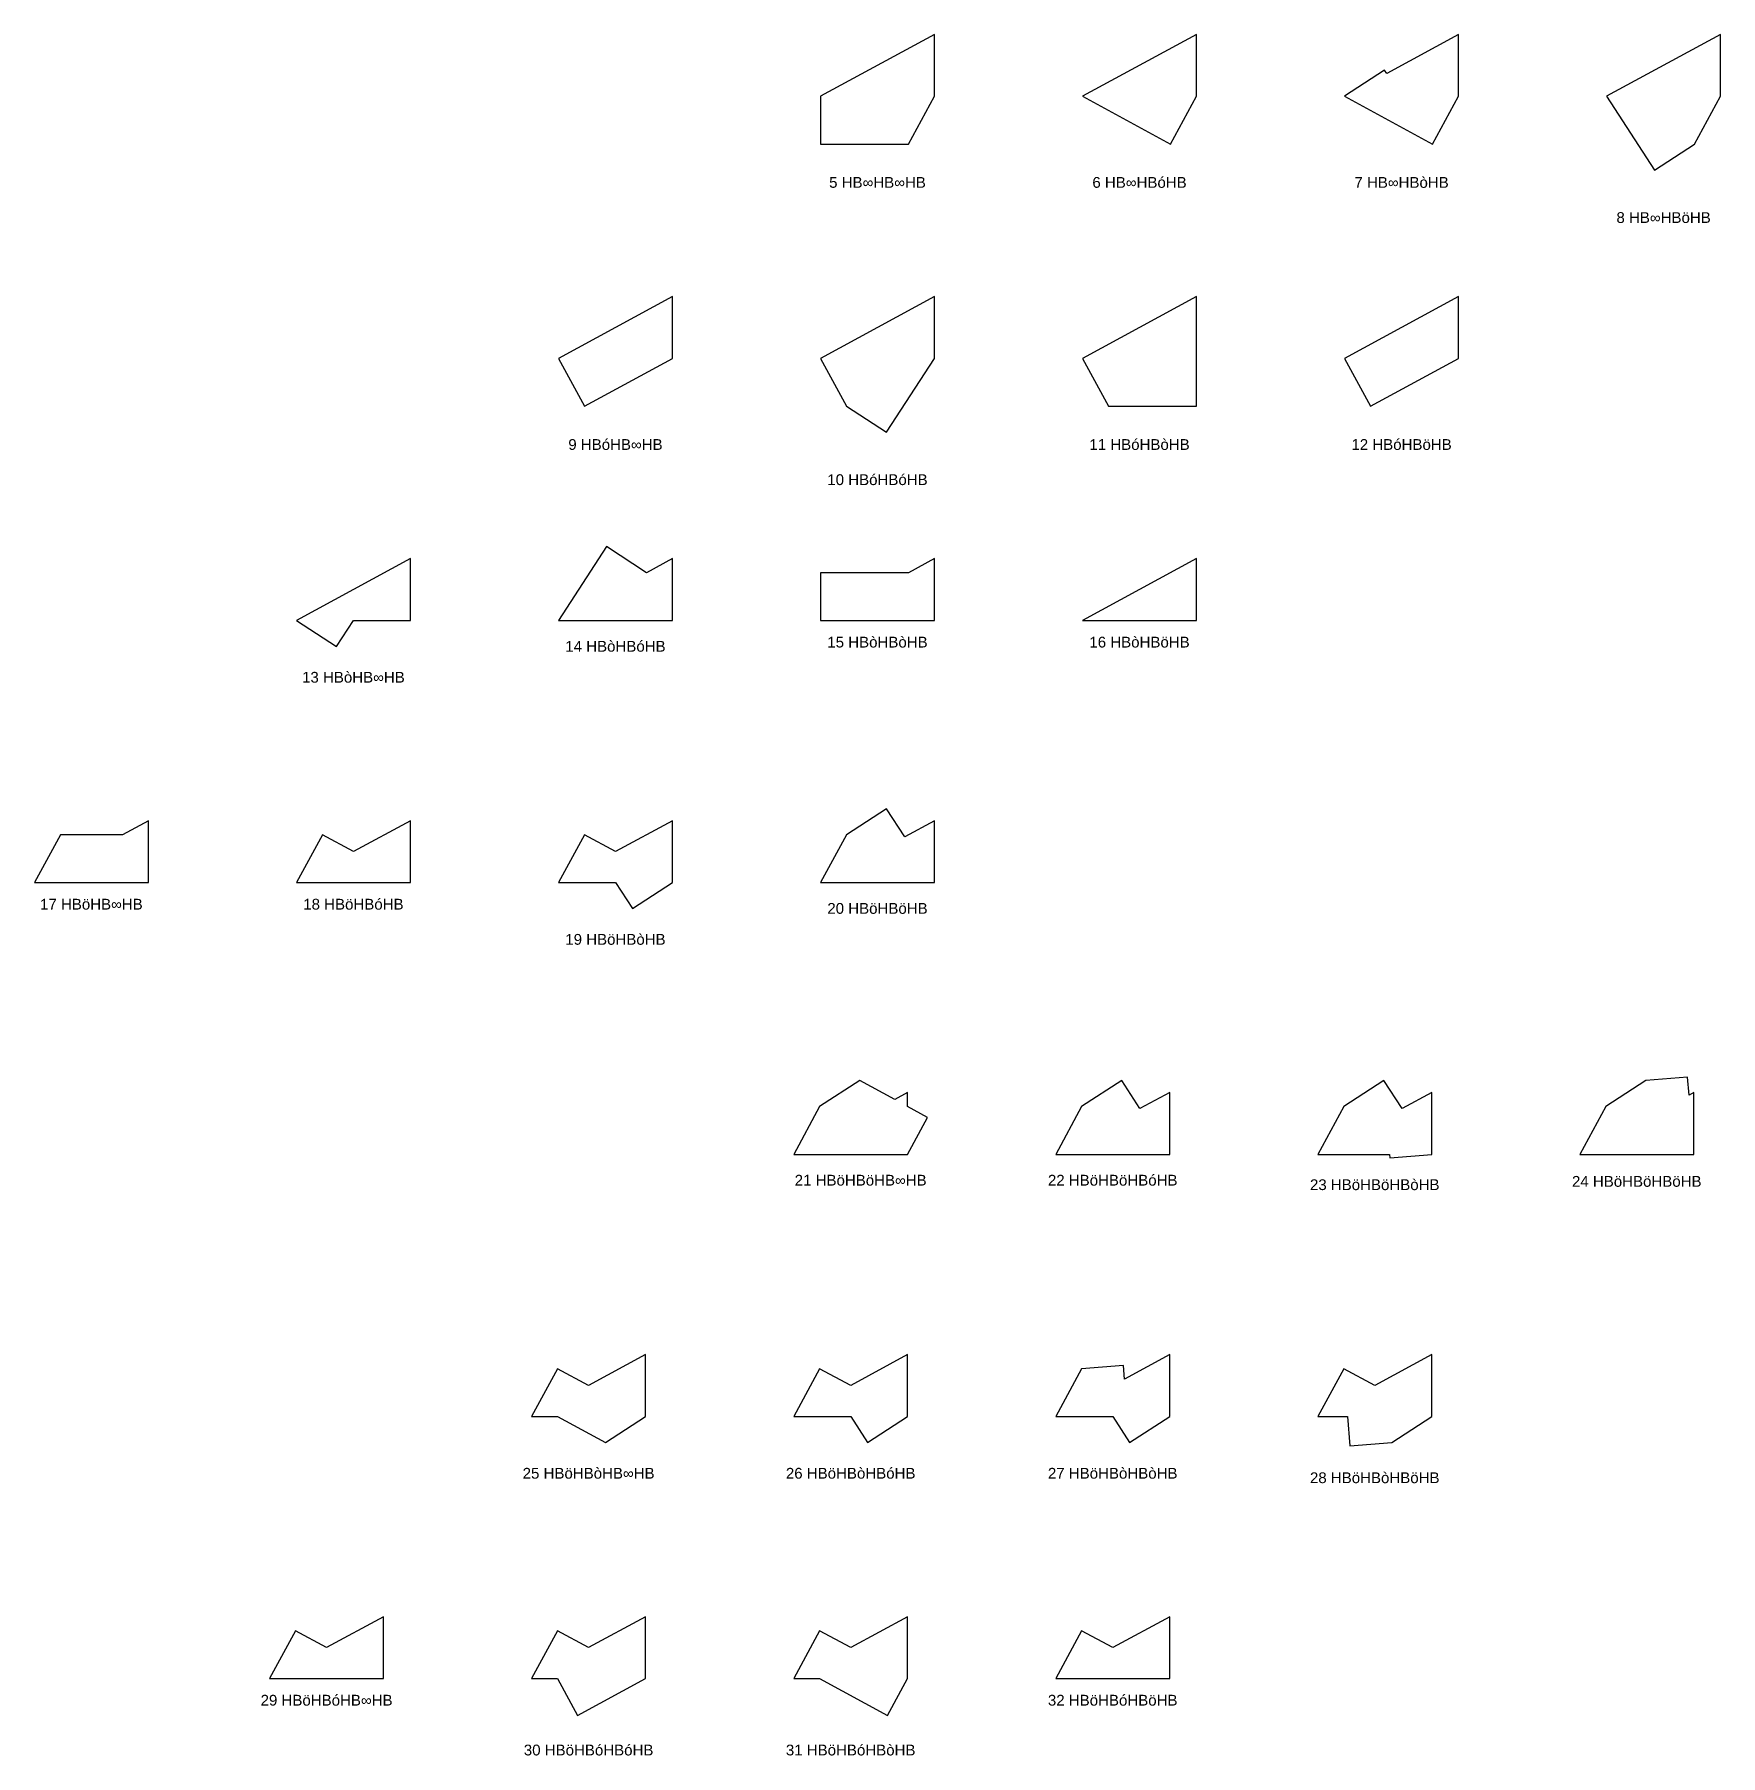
# Model space of a CAD drawing. Header units: millimetres. Extents: x 915202 to 1524453, y -2147646 to 62068.
# Drawn here: x 1241153 to 1412632, y -1001541 to -826543 of the extents above; entities that cross this region are included whole.
import ezdxf
from ezdxf.enums import TextEntityAlignment as Align

# ---------------------------------------------------------------- set-up
doc = ezdxf.new("R2010")
doc.units = ezdxf.units.MM
doc.styles.add('Arial', font='arial_0.ttf')

msp = doc.modelspace()

# ---------------------------------------------------------------- texts
at = {"style": 'Arial'}
for s, height, p in [('5 HB∞HB∞HB', 1095.2, (1326892, -841590)), ('6 HB∞HBóHB', 1095.2, (1353541, -841590)), ('7 HB∞HBòHB', 1095.2, (1380190, -841590)), ('8 HB∞HBöHB', 1095.2, (1406838, -845164)), ('9 HBóHB∞HB', 1095.2, (1300244, -868239)), ('11 HBóHBòHB', 1095.21, (1353541, -868239)), ('12 HBóHBöHB', 1095.21, (1380190, -868239)), ('10 HBóHBóHB', 1095.21, (1326892, -871813)), ('14 HBòHBóHB', 1095.21, (1300244, -888755)), ('15 HBòHBòHB', 1095.21, (1326892, -888330)), ('16 HBòHBöHB', 1095.21, (1353541, -888330)), ('13 HBòHB∞HB', 1095.21, (1273595, -891904)), ('17 HBöHB∞HB', 1095.21, (1246946, -914978)), ('18 HBöHBóHB', 1095.21, (1273595, -914978)), ('20 HBöHBöHB', 1095.21, (1326892, -915404)), ('19 HBöHBòHB', 1095.21, (1300244, -918552)), ('21 HBöHBöHB∞HB', 1095.21, (1325182, -943040)), ('22 HBöHBöHBóHB', 1095.21, (1350812, -943040)), ('23 HBöHBöHBòHB', 1095.21, (1377461, -943496)), ('24 HBöHBöHBöHB', 1095.21, (1404110, -943158)), ('25 HBöHBòHB∞HB', 1095.21, (1297515, -972837)), ('26 HBöHBòHBóHB', 1095.21, (1324164, -972837)), ('27 HBöHBòHBòHB', 1095.21, (1350812, -972837)), ('28 HBöHBòHBöHB', 1095.21, (1377461, -973293)), ('29 HBöHBóHB∞HB', 1095.21, (1270866, -995912)), ('32 HBöHBóHBöHB', 1095.21, (1350812, -995912)), ('30 HBöHBóHBóHB', 1095.21, (1297515, -1000977)), ('31 HBöHBóHBòHB', 1095.21, (1324164, -1000977))]:
    msp.add_text(s, height=height, dxfattribs=at).set_placement(p, align=Align.MIDDLE_CENTER)

# ---------------------------------------------------------------- linework, layer by layer
for points in [[(1332686, -826543), (1321099, -832831), (1321099, -837689), (1330050, -837689), (1332686, -832831)], [(1356698, -837689), (1359335, -832831), (1359335, -826543), (1347747, -832831)], [(1383347, -837689), (1385983, -832831), (1385983, -826543), (1378679, -830507), (1378469, -830184), (1374396, -832831)], [(1412632, -826543), (1401045, -832831), (1405923, -840336), (1409996, -837689), (1412632, -832831)], [(1297086, -864338), (1306037, -859480), (1306037, -853192), (1294450, -859480)], [(1332686, -853192), (1321099, -859480), (1323735, -864338), (1327808, -866985), (1332686, -859480)], [(1359335, -853192), (1347747, -859480), (1350384, -864338), (1359335, -864338)], [(1377032, -864338), (1385983, -859480), (1385983, -853192), (1374396, -859480)], [(1271874, -888776), (1273595, -886129), (1279389, -886129), (1279389, -879840), (1267801, -886129)], [(1306037, -886129), (1306037, -879840), (1303401, -881271), (1299328, -878624), (1294450, -886129)], [(1332686, -886129), (1332686, -879840), (1330050, -881271), (1321099, -881271), (1321099, -886129)], [(1347747, -886129), (1359335, -886129), (1359335, -879840)], [(1332686, -912777), (1332686, -906489), (1329664, -908129), (1327808, -905272), (1323735, -907920), (1321099, -912777)], [(1252740, -912777), (1252740, -906489), (1250104, -907920), (1243789, -907920), (1241153, -912777)], [(1270438, -907920), (1267801, -912777), (1279389, -912777), (1279389, -906489), (1273595, -909633)], [(1297086, -907920), (1294450, -912777), (1300244, -912777), (1301964, -915425), (1306037, -912777), (1306037, -906489), (1300244, -909633)], [(1409903, -940413), (1409903, -934125), (1409425, -934384), (1409281, -932571), (1405025, -932908), (1400952, -935556), (1398316, -940413)], [(1328639, -934840), (1325079, -932908), (1321006, -935556), (1318370, -940413), (1329957, -940413), (1331994, -936661), (1329957, -935556), (1329957, -934125)], [(1356606, -940413), (1356606, -934125), (1353585, -935765), (1351728, -932908), (1347655, -935556), (1345019, -940413)], [(1378377, -932908), (1374304, -935556), (1371667, -940413), (1378972, -940413), (1378999, -940751), (1383255, -940413), (1383255, -934125), (1380233, -935765)], [(1294358, -962204), (1291721, -967062), (1294358, -967062), (1299236, -969709), (1303309, -967062), (1303309, -960774), (1297515, -963918)], [(1324164, -963918), (1321006, -962204), (1318370, -967062), (1324164, -967062), (1325884, -969709), (1329957, -967062), (1329957, -960774)], [(1352533, -969709), (1356606, -967062), (1356606, -960774), (1352022, -963261), (1351911, -961867), (1347655, -962204), (1345019, -967062), (1350812, -967062)], [(1374304, -962204), (1371667, -967062), (1374689, -967062), (1374926, -970047), (1379182, -969709), (1383255, -967062), (1383255, -960774), (1377461, -963918)], [(1276660, -993711), (1276660, -987422), (1270866, -990566), (1267709, -988853), (1265073, -993711)], [(1294358, -988853), (1291721, -993711), (1294358, -993711), (1296394, -997463), (1303309, -993711), (1303309, -987422), (1297515, -990566)], [(1321006, -988853), (1318370, -993711), (1321006, -993711), (1327921, -997463), (1329957, -993711), (1329957, -987422), (1324164, -990566)], [(1356606, -993711), (1356606, -987422), (1350812, -990566), (1347655, -988853), (1345019, -993711)]]:
    msp.add_lwpolyline(points, close=True)

msp.set_redraw_order([(e.dxf.handle, doc.entitydb.next_handle()) for e in msp.query("TEXT MTEXT ATTDEF DIMENSION ARC_DIMENSION")])  # texts and dimensions are drawn at this point

doc.saveas('drawing.dxf')
